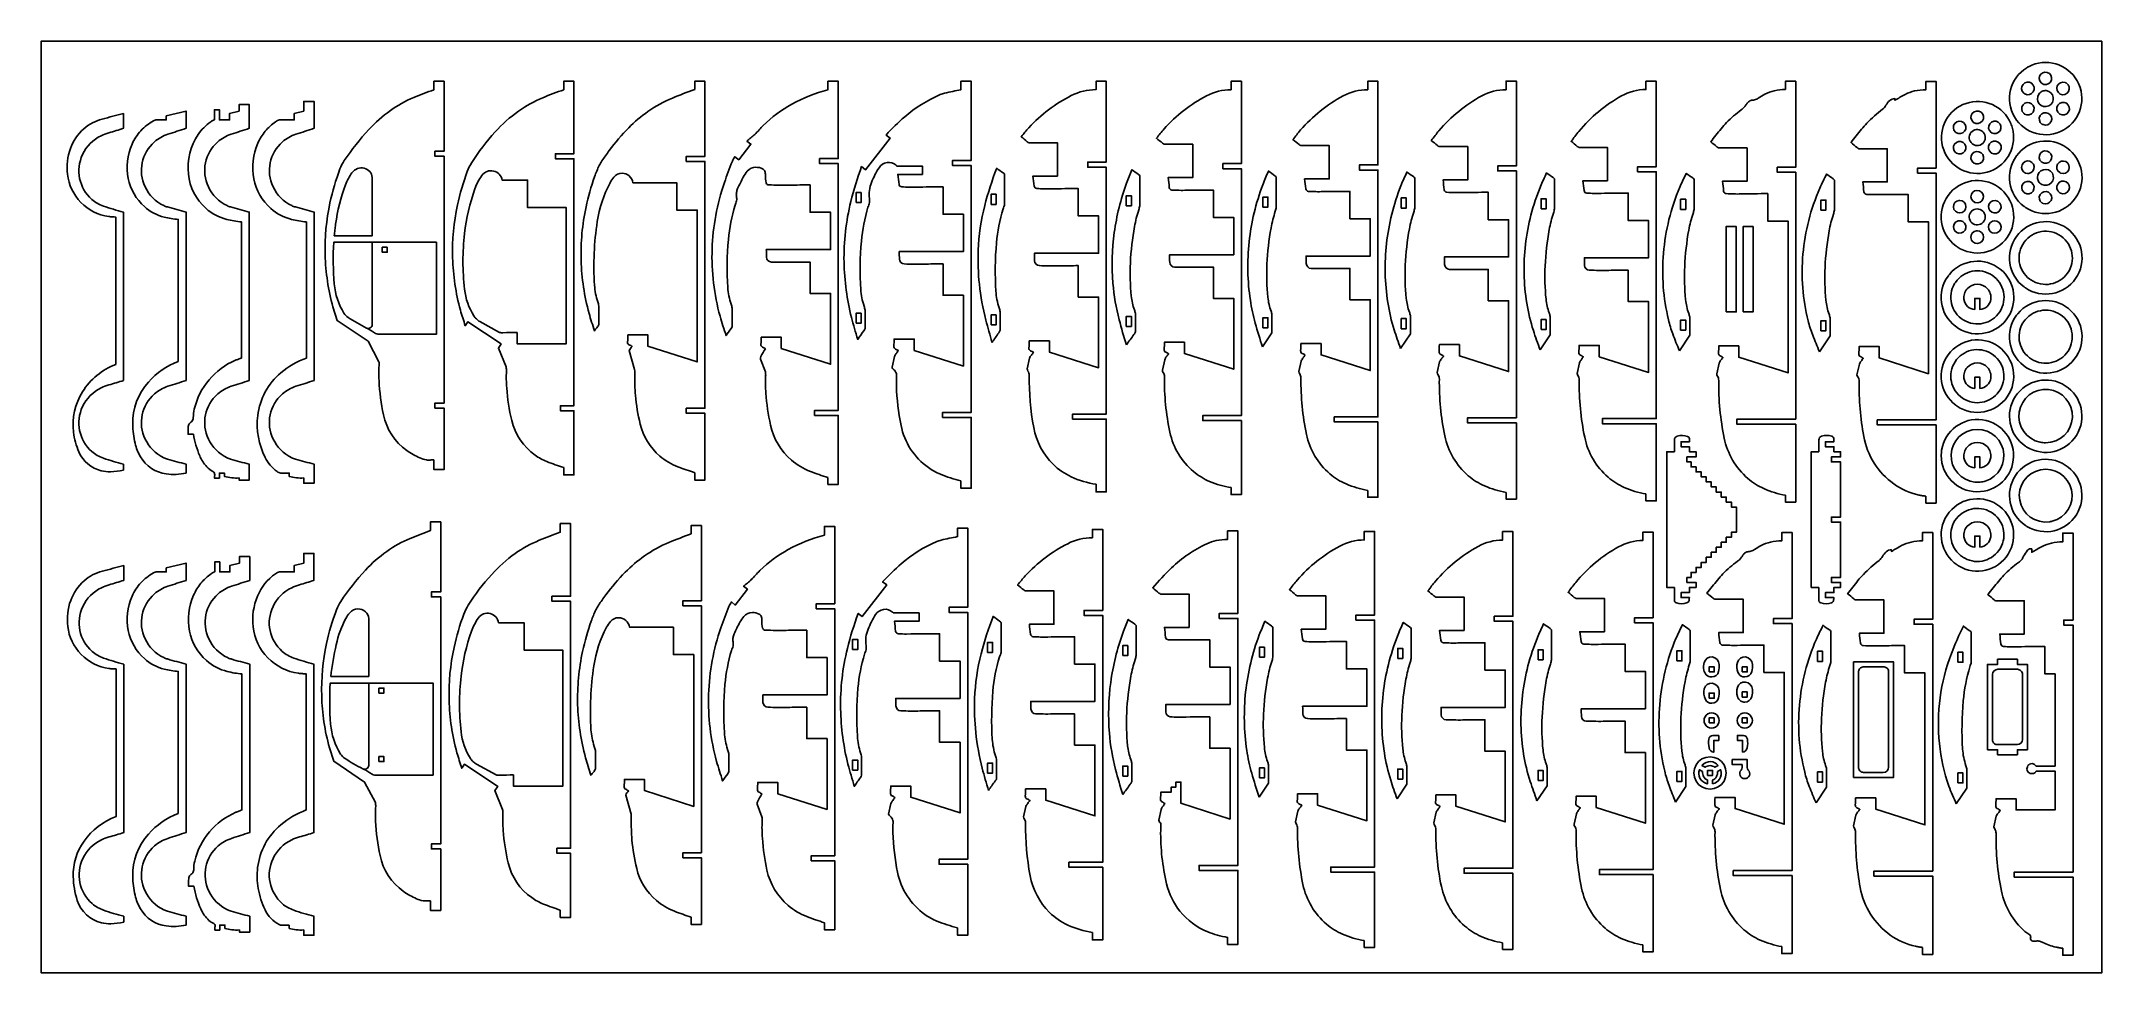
# Model space of a CAD drawing. Extents: x -1622 to 837, y -410 to 702.
import ezdxf

# ---------------------------------------------------------------- set-up
doc = ezdxf.new("R2010")
doc.units = 0
doc.header["$MEASUREMENT"] = 0
doc.layers.get('0').update_dxf_attribs({"linetype": 'CONTINUOUS'})
doc.layers.add('ETCH', color=5, linetype='CONTINUOUS')
doc.layers.add('LAYER_1', color=18, linetype='CONTINUOUS')

msp = doc.modelspace()

# ---------------------------------------------------------------- linework, layer by layer
msp.add_lwpolyline([(836.9, 702.3), (836.9, -410.3), (-1621.7, -410.3), (-1621.7, 702.3)], close=True)
at = {"layer": 'ETCH'}
for points in [[(-1232.9, 359.4, -0.012843), (-1222.7, 353.3, 0.077208), (-1220, 352.2), (-1150.1, 352.2), (-1150.1, 462.2), (-1226.7, 462.2)], [(-1237, -167, -0.012843), (-1226.9, -173, 0.077208), (-1224.2, -174.2), (-1154.2, -174.2), (-1154.2, -64.2), (-1230.8, -64.2)]]:
    msp.add_lwpolyline(points, format="xyb", dxfattribs=at)
at = {"layer": 'LAYER_1'}
for points in [[(747.5, 670.6, 0.988009), (791.4, 596.3, 0.987952), (749.3, 671.7, 0.00606), (748.4, 671.2, 0.006032)], [(768.2, 650.6, 0.951083), (771.9, 665, 0.952097), (766.8, 651, 0.024539), (767.5, 650.7, 0.025072)], [(-1153.1, 202.2), (-1153.1, 190.7), (-1140.9, 190.7), (-1140.9, 264.1), (-1152, 264.1), (-1152, 270.1), (-1140.9, 270.1), (-1140.9, 564.9), (-1152, 564.9), (-1152, 570.9), (-1140.9, 570.9), (-1140.9, 654.5), (-1153.1, 654.5), (-1153.1, 644.2, 0.01158), (-1177.2, 634.9, 0.056715), (-1205.1, 619.4, 0.052187), (-1230.7, 596.8, 0.037532), (-1260, 559.7, 0.058109), (-1265.2, 549.7, 0.037025), (-1277.1, 509.3, 0.060336), (-1282.9, 446.9, 0.060322), (-1273.6, 384.9), (-1268.6, 368.6), (-1231.6, 344), (-1218.8, 319.5, -0.078028), (-1218.5, 315, 0.031), (-1218.6, 297.1, 0.037901), (-1213.3, 256, 0.189405), (-1185.5, 213.5, 0.049278), (-1169.9, 204.6, 0.066747), (-1162, 202.2, 0.057733), (-1157.5, 202.1, -0.019225)], [(-998.2, 193.1), (-998.2, 184.3), (-986, 184.3), (-986, 261), (-1002.2, 261), (-1002.2, 267), (-986, 267), (-986, 561.8), (-1008.2, 561.8), (-1008.2, 567.8), (-986, 567.8), (-986, 654.5), (-998.2, 654.5), (-998.2, 644.3, 0.011138), (-1023.3, 634.7, 0.057158), (-1052, 618.8, 0.053536), (-1080.1, 593.9, 0.043612), (-1108, 557.3, 0.051411), (-1113.3, 546.6, 0.036287), (-1125, 506.7, 0.060336), (-1130.8, 443.7, 0.060322), (-1121.5, 381, 0.011291), (-1118.7, 371.7, -0.003763), (-1115.7, 362.4), (-1112.6, 367.2), (-1072.9, 340.7), (-1076.2, 335.7), (-1066.9, 313.2, -0.057304), (-1066.6, 308.2, 0.029813), (-1066.3, 288.2, 0.040877), (-1060.3, 249.4, 0.181545), (-1032.3, 207.9, 0.05984), (-1018.4, 200.3, 0.017043)], [(-842, 187), (-842, 178.2), (-829.8, 178.2), (-829.8, 257.9), (-852, 257.9), (-852, 263.9), (-829.8, 263.9), (-829.8, 558.7), (-852, 558.7), (-852, 564.7), (-829.8, 564.7), (-829.8, 654.5), (-842, 654.5), (-842, 644.7, 0.009719), (-868.5, 634.4, 0.05729), (-897.7, 618.3, 0.042456), (-920.7, 598.8, 0.035928), (-943.9, 571.7, 0.013503), (-952.7, 559.2, 0.032705), (-955.8, 553.8, 0.029032), (-961.4, 540.4, 0.031155), (-971.6, 504.3, 0.060336), (-977.5, 440.5, 0.060323), (-968, 377.2, 0.011291), (-964.9, 366.8, -0.003763), (-961.6, 356.3, -0.036784), (-958.7, 360.1, 0.110753), (-956.4, 364.1), (-956.4, 386, 0.034327), (-957.6, 390.9, -0.065222), (-961.5, 410.8, -0.053378), (-958.2, 487, -0.084019), (-943, 533.1, -0.054475), (-938.4, 540, -0.22028), (-928.5, 544.5, -0.181086), (-920, 541.3, -0.177894), (-915.6, 533.2), (-863.3, 533.2), (-863.3, 500.5), (-839, 500.5), (-839, 319.2), (-897.7, 337.9), (-897.7, 351.4), (-921.7, 351.4, -0.024568), (-922.1, 343.1, 0.148453), (-921.7, 341, 0.167335), (-920.1, 339.6, -0.043011), (-916.7, 337.7, -0.053806), (-918.6, 335.4, 0.162675), (-920, 332.7), (-913.7, 310.1, -0.03761), (-913.4, 303.9, 0.029502), (-912.7, 279.3, 0.037089), (-907, 245.1, 0.157363), (-883.6, 206.9, 0.085148), (-862, 194, 0.015306)], [(-683, 181.2), (-683, 172.9), (-670.7, 172.9), (-670.7, 255.3), (-698.9, 255.3), (-698.9, 261.3), (-670.7, 261.3), (-670.7, 556.1), (-692.9, 556.1), (-692.9, 562.1), (-670.7, 562.1), (-670.7, 654.5), (-683, 654.5), (-683, 644.2, 0.061921), (-726.2, 626.9, 0.067998), (-760.2, 601.6, 0.021444), (-765.2, 596.3, -0.02519), (-770.3, 590.9, -0.020295), (-774.9, 586.9, 0.006764), (-779.6, 583), (-774.8, 579.3), (-789.4, 560.6), (-794.1, 564.3, 0.056291), (-797, 558.9, 0.012633), (-806.5, 533.4, 0.075447), (-821.2, 454, 0.075461), (-811.7, 373.8, 0.011291), (-808.2, 362.2, -0.003763), (-804.5, 350.6, -0.014708), (-798.5, 359.2, 0.088472), (-797.3, 361.5), (-797.3, 383.3, 0.040504), (-798.5, 388.2, -0.066048), (-802.5, 408.1, -0.037693), (-801.8, 465.5, -0.052115), (-793.8, 506.3, -0.029026), (-792.8, 509, 0.063373), (-792, 511.8, 0.083563), (-792.1, 516.7, -0.089498), (-792.1, 521.6, -0.058075), (-790.7, 526.2, -0.017801), (-784, 540, -0.055681), (-779.2, 547, -0.219798), (-769, 551.7, -0.117737), (-760.9, 549.8, -0.172185), (-758.4, 547.2, -0.124003), (-757.6, 542.3, 0.08265), (-756.8, 533.1, 0.164391), (-755.6, 531.3, 0.161089), (-753.5, 530.6, 0.009921), (-728.9, 530.4, -0.003307), (-704.2, 530.6), (-704.2, 497.9), (-679.9, 497.9), (-679.9, 453.3), (-756.5, 453.3, 0.009842), (-756.3, 444.3, 0.393252), (-750.5, 438.5, 0.012272), (-727.4, 438.3, -0.004091), (-704.2, 438.5), (-704.2, 401), (-679.9, 401), (-679.9, 316.5), (-738.7, 335.3), (-738.7, 348.7), (-762.6, 348.7, -0.024568), (-763, 340.4, 0.148453), (-762.6, 338.4, 0.167335), (-761.1, 336.9, -0.043011), (-757.6, 335, 0.035977), (-762.9, 325.7, 0.130623), (-763.5, 322.7), (-757.6, 307.5, -0.05357), (-757.3, 302.5, 0.029114), (-757.1, 282.1, 0.035901), (-751.5, 243.9, 0.163176), (-726.5, 202, 0.085575), (-703.9, 188.5, 0.014882)], [(-524.3, 177.1), (-524.3, 168.4), (-512.1, 168.4), (-512.1, 253), (-546.3, 253), (-546.3, 259), (-512.1, 259), (-512.1, 553.8), (-534.3, 553.8), (-534.3, 559.8), (-512.1, 559.8), (-512.1, 654.5), (-524.3, 654.5), (-524.3, 644.2, 0.012013), (-543.8, 640.1, 0.043438), (-549.1, 638.4, 0.077071), (-591.4, 611.9, 0.031251), (-613.6, 590.2), (-608.8, 586.5), (-638.1, 548.8), (-642.8, 552.5, 0.028113), (-655.7, 510.7, 0.065025), (-663.8, 438.5, 0.028538), (-661.2, 404.8, 0.029197), (-655, 372.4, 0.011608), (-651.3, 359.2, -0.003869), (-647.4, 346.1, -0.014708), (-640.1, 356.4, 0.088472), (-638.7, 359.2), (-638.7, 381, 0.040504), (-639.9, 386, -0.066048), (-643.8, 405.9, -0.037693), (-643.1, 463.3, -0.052115), (-635.2, 504.1, -0.028884), (-634.2, 506.7, 0.062945), (-633.4, 509.5, 0.076202), (-633.4, 514.3, -0.133631), (-631, 533.6, -0.043844), (-622, 551.2, -0.460888), (-601.7, 554.1, -0.102034), (-601.2, 553.6, 0.177148), (-600.7, 553.1), (-570.2, 553.1), (-570.2, 543.1), (-599.6, 543.1, 0.002487), (-598.2, 531.3, 0.360375), (-594.9, 528.3, 0.020957), (-577.6, 527.9, -0.005432), (-545.6, 528.3), (-545.6, 495.6), (-521.3, 495.6), (-521.3, 451), (-597.9, 451, 0.008503), (-597.7, 442, 0.393252), (-591.9, 436.2, 0.012272), (-568.7, 436.1, -0.004091), (-545.6, 436.2), (-545.6, 398.8), (-521.3, 398.8), (-521.3, 314.3), (-580, 333), (-580, 346.5), (-604, 346.5, -0.024568), (-604.4, 338.1, 0.148453), (-604, 336.1, 0.167335), (-602.4, 334.6, -0.043011), (-599, 332.8, -0.023258), (-601.5, 329.3, 0.069876), (-603.7, 325.7), (-606.5, 313.1, 0.187059), (-604.8, 310.3, -0.16278), (-601.3, 305.3, -0.090499), (-601.1, 302.4, 0.028996), (-601.3, 290.8, 0.041055), (-595.8, 243.4, 0.191262), (-563.2, 193.1, 0.0569), (-548.8, 185.2, 0.036435)], [(-363.1, 173.2), (-363.1, 164.1), (-350.9, 164.1), (-350.9, 251), (-391.1, 251), (-391.1, 257), (-350.9, 257), (-350.9, 551.8), (-373.1, 551.8), (-373.1, 557.8), (-350.9, 557.8), (-350.9, 654.5), (-363.1, 654.5), (-363.1, 644.4, 0.117904), (-392.6, 637.3, 0.090171), (-443.3, 598.9, 0.014621), (-447.9, 593.6, -0.004873), (-452.4, 588.1, -0.016502), (-445.1, 582.1, 0.09933), (-443, 580.9), (-409.1, 580.9), (-409.1, 541.1), (-438.4, 541.1, 0.001901), (-437, 529.3, 0.360443), (-433.7, 526.3, 0.020886), (-416.5, 525.9, -0.005414), (-384.4, 526.3), (-384.4, 493.6), (-360.1, 493.6), (-360.1, 449), (-436.7, 449, 0.008503), (-436.5, 440, 0.393252), (-430.7, 434.2, 0.012272), (-407.5, 434, -0.004091), (-384.4, 434.2), (-384.4, 396.7), (-360.1, 396.7), (-360.1, 312.2), (-418.8, 331), (-418.8, 344.4), (-442.8, 344.4, -0.024568), (-443.2, 336.1, 0.148453), (-442.8, 334.1, 0.167335), (-441.2, 332.6, -0.043011), (-437.8, 330.7, -0.023258), (-440.3, 327.3, 0.069876), (-442.5, 323.7), (-445.3, 311, 0.112129), (-444.3, 308.4, -0.149624), (-442.8, 303.3, 0.049333), (-437.5, 240.9, 0.153631), (-414.2, 197, 0.08541), (-392.6, 182, 0.072962)], [(-201.9, 169.1), (-201.9, 160.8), (-189.6, 160.8), (-189.6, 249.2), (-235.8, 249.2), (-235.8, 255.2), (-189.6, 255.2), (-189.6, 550), (-211.8, 550), (-211.8, 556), (-189.6, 556), (-189.6, 654.5), (-201.9, 654.5), (-201.9, 644.3, 0.120914), (-231.2, 637.1, 0.090688), (-282, 597.4, 0.01458), (-286.6, 592, -0.00486), (-291.1, 586.4, -0.016502), (-283.8, 580.3, 0.09933), (-281.7, 579.1), (-247.8, 579.1), (-247.8, 539.3), (-277.1, 539.3, 0.001901), (-275.7, 527.6, 0.360444), (-272.5, 524.5, 0.020886), (-255.2, 524.2, -0.005414), (-223.1, 524.5), (-223.1, 491.8), (-198.8, 491.8), (-198.8, 447.3), (-275.4, 447.3, 0.008503), (-275.2, 438.2, 0.393252), (-269.4, 432.5, 0.012272), (-246.3, 432.3, -0.004091), (-223.1, 432.5), (-223.1, 395), (-198.8, 395), (-198.8, 310.5), (-257.6, 329.2), (-257.6, 342.7), (-281.5, 342.7, -0.024568), (-281.9, 334.4, 0.148453), (-281.5, 332.3, 0.167335), (-280, 330.9, -0.043011), (-276.5, 329, -0.023258), (-279, 325.6, 0.069876), (-281.2, 321.9), (-284, 309.3, 0.112299), (-283, 306.6, -0.149806), (-281.5, 301.6, 0.056062), (-275, 235.2, 0.166377), (-247, 188.5, 0.07368), (-227.8, 176.6, 0.061659)], [(-38.9, 165.9), (-38.9, 157.6), (-26.7, 157.6), (-26.7, 247.6), (-78.9, 247.6), (-78.9, 253.6), (-26.7, 253.6), (-26.7, 548.4), (-48.9, 548.4), (-48.9, 554.4), (-26.7, 554.4), (-26.7, 654.5), (-38.9, 654.5), (-38.9, 644.3, 0.123894), (-68.2, 636.9, 0.091131), (-119.1, 596.2, 0.014529), (-123.7, 590.5, -0.004843), (-128.2, 584.8, -0.016502), (-120.8, 578.7, 0.09933), (-118.8, 577.5), (-84.8, 577.5), (-84.8, 537.7), (-114.2, 537.7, 0.001901), (-112.7, 526, 0.360444), (-109.5, 522.9, 0.020886), (-92.2, 522.6, -0.005414), (-60.2, 522.9), (-60.2, 490.2), (-35.9, 490.2), (-35.9, 445.7), (-112.5, 445.7, 0.008503), (-112.3, 436.6, 0.393252), (-106.5, 430.9, 0.012272), (-83.3, 430.7, -0.004091), (-60.2, 430.9), (-60.2, 393.4), (-35.9, 393.4), (-35.9, 308.9), (-94.6, 327.6), (-94.6, 341.1), (-118.6, 341.1, -0.024568), (-119, 332.8, 0.148453), (-118.6, 330.7, 0.167335), (-117, 329.3, -0.043011), (-113.6, 327.4, -0.023258), (-116.1, 324, 0.069876), (-118.3, 320.3), (-121.1, 307.7, 0.111597), (-120.1, 305, -0.149055), (-118.6, 299.9, 0.055297), (-112.1, 232.7, 0.165637), (-84.1, 185.6, 0.074052), (-64.8, 173.5, 0.062267)], [(126.2, 163.5), (126.2, 155.5), (138.4, 155.5), (138.4, 246.5), (80.2, 246.5), (80.2, 252.5), (138.4, 252.5), (138.4, 547.3), (116.2, 547.3), (116.2, 553.3), (138.4, 553.3), (138.4, 654.6), (126.2, 654.6), (126.2, 644.3, 0.126119), (97, 636.9, 0.091419), (46, 595.3, 0.014484), (41.4, 589.5, -0.004828), (36.9, 583.7, -0.016502), (44.2, 577.6, 0.09933), (46.3, 576.4), (80.3, 576.4), (80.3, 536.6), (50.9, 536.6, 0.001901), (52.4, 524.8, 0.360444), (55.6, 521.8, 0.020886), (72.9, 521.4, -0.005414), (104.9, 521.8), (104.9, 489.1), (129.2, 489.1), (129.2, 444.6), (52.6, 444.6, 0.008503), (52.8, 435.5, 0.393252), (58.6, 429.8, 0.012272), (81.8, 429.6, -0.004091), (104.9, 429.8), (104.9, 392.3), (129.2, 392.3), (129.2, 307.8), (70.5, 326.5), (70.5, 340), (46.5, 340, -0.024568), (46.1, 331.7, 0.148453), (46.5, 329.6, 0.167335), (48.1, 328.2, -0.043011), (51.5, 326.3, -0.023258), (49, 322.8, 0.069876), (46.8, 319.2), (44, 306.6, 0.111047), (45, 303.9, -0.148469), (46.5, 298.8, 0.054707), (53, 230.9, 0.165051), (81, 183.4, 0.074339), (100.3, 171.2, 0.062744)], [(293, 161.6), (293, 153.3), (305.3, 153.3), (305.3, 245.5), (241.1, 245.5), (241.1, 251.5), (305.3, 251.5), (305.3, 546.3), (283.1, 546.3), (283.1, 552.3), (305.3, 552.3), (305.3, 654.5), (293, 654.5), (293, 644.5, 0.128191), (263.9, 636.9, 0.091656), (212.8, 594.5, 0.014439), (208.2, 588.6, -0.004813), (203.7, 582.7, -0.016502), (211.1, 576.6, 0.09933), (213.1, 575.4), (247.1, 575.4), (247.1, 535.6), (217.7, 535.6, 0.001901), (219.2, 523.8, 0.360444), (222.4, 520.8, 0.020886), (239.7, 520.5, -0.005414), (271.8, 520.8), (271.8, 488.1), (296.1, 488.1), (296.1, 443.6), (219.5, 443.6, 0.008503), (219.7, 434.5, 0.393252), (225.5, 428.8, 0.012272), (248.6, 428.6, -0.004091), (271.8, 428.8), (271.8, 391.3), (296.1, 391.3), (296.1, 306.8), (237.3, 325.5), (237.3, 339), (213.3, 339, -0.024568), (212.9, 330.7, 0.148453), (213.3, 328.6, 0.167335), (214.9, 327.2, -0.043011), (218.3, 325.3, -0.023258), (215.8, 321.9, 0.069876), (213.6, 318.2), (210.9, 305.6, 0.110668), (211.8, 302.9, -0.148065), (213.3, 297.8, 0.054306), (219.9, 229.4, 0.164645), (247.8, 181.6, 0.074533), (267.1, 169.4, 0.063073)], [(459.5, 160.1), (459.5, 151.8), (471.8, 151.8), (471.8, 244.9), (401.6, 244.9), (401.6, 250.9), (471.8, 250.9), (471.8, 545.7), (449.6, 545.7), (449.6, 551.7), (471.8, 551.7), (471.8, 654.5), (459.5, 654.5), (459.5, 644.6, 0.055186), (446.1, 643.1, 0.062108), (434.8, 639, 0.040613), (427, 634.2, -0.093941), (422.6, 632.1, -0.04904), (420.2, 631.8, 0.136038), (416, 630.3, 0.102185), (413.2, 627.4, -0.031844), (410.9, 624.2, -0.063453), (406.7, 620.2, 0.043886), (389.2, 605, 0.019557), (382.7, 597.7, 0.009538), (370.3, 582.1, -0.016502), (377.6, 576, 0.09933), (379.7, 574.8), (413.6, 574.8), (413.6, 535), (384.3, 535, 0.001901), (385.7, 523.2, 0.360444), (388.9, 520.2, 0.020886), (406.2, 519.8, -0.005414), (438.3, 520.2), (438.3, 487.5), (462.6, 487.5), (462.6, 306.1), (403.8, 324.9), (403.8, 338.4), (379.9, 338.4, -0.024568), (379.5, 330, 0.148453), (379.9, 328, 0.167335), (381.4, 326.5, -0.043011), (384.9, 324.6, -0.023258), (382.3, 321.2, 0.069876), (380.2, 317.6), (377.4, 304.9, 0.110282), (378.4, 302.3, -0.147653), (379.8, 297.1, 0.053899), (386.4, 228.2, 0.164226), (414.4, 180.2, 0.07473), (433.7, 167.9, 0.063409)], [(627, 158.9), (627, 150.6), (639.2, 150.6), (639.2, 244), (569, 244), (569, 250), (639.2, 250), (639.2, 544.8), (617, 544.8), (617, 550.8), (639.2, 550.8), (639.2, 654.2), (627, 654.2), (627, 644.3, 0.055709), (613.5, 642.8, 0.062568), (602.2, 638.7, 0.016607), (596.1, 635.3, -0.005535), (590, 631.7), (590, 633.7, 0.187803), (583.8, 631.3, 0.077073), (579.3, 625.7, -0.099826), (575.2, 621, 0.038946), (556.6, 604.3, 0.019538), (550.1, 597, 0.009517), (537.7, 581.2, -0.016502), (545, 575.1, 0.09933), (547.1, 573.9), (581, 573.9), (581, 534.1), (551.7, 534.1, 0.001354), (553.1, 522.3, 0.370222), (556.4, 519.3, 0.011951), (581, 519.1, -0.003984), (605.7, 519.3), (605.7, 486.6), (630, 486.6), (630, 305.2), (571.3, 324), (571.3, 337.5), (547.3, 337.5, -0.024568), (546.9, 329.1, 0.148453), (547.3, 327.1, 0.167335), (548.9, 325.6, -0.043011), (552.3, 323.7, -0.023258), (549.8, 320.3, 0.069876), (547.6, 316.7), (544.8, 304, 0.110147), (545.8, 301.4, -0.14751), (547.3, 296.2, 0.048821), (552.8, 230.3, 0.095133), (565.3, 198.5, 0.097671), (588.6, 173.7, 0.101051), (618.8, 160.3, 0.019106), (622.8, 159.5, -0.006368)], [(745, 639.3, 0.950953), (753.2, 652, 0.951079), (743.8, 640.2, 0.025074), (744.4, 639.7, 0.02514)], [(761.8, 639, 0.770665), (773.5, 625, 0.751593), (770.7, 643.2, 0.141818), (765.9, 642.4, 0.129519)], [(793.3, 652.8, 0.95326), (787.4, 639.1, 0.952598), (794.6, 652.2, 0.024277), (793.9, 652.5, 0.023929)], [(-1523.5, 190), (-1523.5, 197.1, -0.019771), (-1547.5, 204.3, -0.097096), (-1561.2, 212.2, -0.336459), (-1572.3, 265.9, -0.170276), (-1550.1, 288.3, -0.044461), (-1540.9, 291.8, 0.01152), (-1523.5, 297.1), (-1523.5, 498.1, -0.019771), (-1547.5, 505.3, -0.097096), (-1561.2, 513.3, -0.336459), (-1572.3, 567, -0.170276), (-1550.1, 589.4, -0.044461), (-1540.9, 592.9, 0.01152), (-1523.5, 598.2), (-1523.5, 615.8, 0.004903), (-1549.1, 609.2, 0.116274), (-1570.8, 597.6, 0.126509), (-1586.8, 574.1, 0.115888), (-1590.3, 543.3, 0.165557), (-1574.3, 509.7, 0.165558), (-1541.1, 492.9, 0.027352), (-1536.9, 492.5, -0.009115), (-1532.7, 492.3), (-1532.7, 316.2, 0.164612), (-1572.4, 283.6, 0.171175), (-1583.1, 235.4, 0.07237), (-1576.7, 211.7, 0.234888), (-1550.1, 189.3, 0.06659), (-1538.9, 188.1, 0.048535)], [(-1458.1, 319.8), (-1458.1, 489.4, -0.045578), (-1474.9, 492.1, -0.119082), (-1498.5, 504.7, -0.164652), (-1517.8, 538.3, -0.154282), (-1513.2, 579.3, -0.080612), (-1502.7, 595.3, -0.080612), (-1487.7, 607.1, -0.124982), (-1483.7, 608.3), (-1472.5, 608.3), (-1472.5, 613), (-1448.9, 618.7), (-1448.9, 598.2, -0.0023), (-1470.5, 591.2, 0.102473), (-1486.6, 582, 0.336459), (-1497.7, 528.3, 0.170276), (-1475.4, 505.9, 0.041463), (-1471.1, 504.3, 0.008219), (-1448.9, 498.1), (-1448.9, 297.1, -0.0023), (-1470.5, 290.1, 0.102473), (-1486.6, 281, 0.336459), (-1497.7, 227.2, 0.170276), (-1475.4, 204.8, 0.041463), (-1471.1, 203.2, 0.008219), (-1448.9, 197.1), (-1448.9, 186.5, -0.088823), (-1472.5, 185.5, -0.230967), (-1503.2, 205.9, -0.07343), (-1509.7, 222.1, -0.05589), (-1512.5, 244.9, -0.186646), (-1493.8, 295.2, -0.121989)], [(-1440, 232.9), (-1446.4, 232.9, -0.012709), (-1446.2, 242.3, -0.186771), (-1444.5, 246.1, -0.031934), (-1442.4, 247.9, 0.130659), (-1440.7, 250.1, 0.101306), (-1440.2, 252.6, -0.060865), (-1439, 263, -0.116481), (-1421.4, 297.9, -0.116481), (-1390, 321.2, -0.017395), (-1386.3, 322.6, 0.005798), (-1382.6, 323.9), (-1382.6, 486.5, -0.045607), (-1400.2, 489.4, -0.119052), (-1425, 502.5, -0.187593), (-1446.1, 543.6, -0.176665), (-1434.3, 591, -0.046818), (-1427.8, 598.9, -0.04327), (-1419.3, 606.1, -0.034612), (-1416.1, 608, -0.119897), (-1415.1, 608.3), (-1415.1, 620.3), (-1409.1, 620.3), (-1409.1, 608.3), (-1397, 608.3), (-1397, 615.9), (-1385.6, 618.7), (-1385.6, 626.5), (-1373.4, 626.5), (-1373.4, 598.2, -0.0023), (-1395, 591.2, 0.102473), (-1411.1, 582, 0.336459), (-1422.2, 528.3, 0.170276), (-1399.9, 505.9, 0.041463), (-1395.7, 504.3, 0.008219), (-1373.4, 498.1), (-1373.4, 297.1, -0.0023), (-1395, 290.1, 0.102473), (-1411.1, 281, 0.336459), (-1422.2, 227.2, 0.170276), (-1399.9, 204.8, 0.041463), (-1395.7, 203.2, 0.008219), (-1373.4, 197.1), (-1373.4, 178.2), (-1385.6, 178.2), (-1385.6, 180.7, -0.040458), (-1394.4, 180.9, -0.040959), (-1403, 182.6), (-1403, 186.6), (-1409.1, 186.6), (-1409.1, 180.6), (-1415.1, 180.6, -0.042249), (-1414.7, 184.5, 0.164319), (-1415.1, 186.6, 0.142751), (-1416.7, 188.3, -0.073336), (-1424.1, 194.1, -0.092121), (-1432.6, 207.3, -0.054046)], [(-1305.3, 323.9), (-1305.3, 486.5, -0.045607), (-1323, 489.4, -0.119052), (-1347.7, 502.5, -0.164437), (-1367.9, 537.7, -0.154496), (-1363.1, 580.5, -0.067132), (-1354.3, 594.7, -0.067132), (-1342.1, 606.1, -0.094604), (-1337.3, 608.3), (-1319.7, 608.3), (-1319.7, 615.9), (-1308.4, 618.7), (-1308.4, 630.4), (-1296.1, 630.4), (-1296.1, 598.2, -0.0023), (-1317.7, 591.2, 0.102473), (-1333.9, 582, 0.336459), (-1345, 528.3, 0.170276), (-1322.7, 505.9, 0.041463), (-1318.4, 504.3, 0.008219), (-1296.1, 498.1), (-1296.1, 297.1, -0.0023), (-1317.7, 290.1, 0.102473), (-1333.9, 281, 0.336459), (-1345, 227.2, 0.170276), (-1322.7, 204.8, 0.041463), (-1318.4, 203.2, 0.008219), (-1296.1, 197.1), (-1296.1, 174.4), (-1308.4, 174.4), (-1308.4, 180.7, -0.040458), (-1317.2, 180.9, -0.040959), (-1325.7, 182.6), (-1325.7, 186.6), (-1335.9, 186.6, -0.150836), (-1340.2, 188.3, -0.117974), (-1354.4, 205.1, -0.146319), (-1363.3, 255.2, -0.192468), (-1335.7, 306.3, -0.083871)], [(728.3, 604, 0.927864), (647, 576.6, 0.927971), (731.4, 591.6, 0.03736), (730.3, 597.9, 0.037418)], [(684, 605.2, 0.976251), (692.8, 617.4, 0.976386), (683.5, 605.6, 0.011948), (683.8, 605.4, 0.012017)], [(744.8, 615.2, 0.952593), (753.2, 627.5, 0.95157), (743.7, 616.1, 0.024816), (744.2, 615.6, 0.024279)], [(766.8, 602.6, 0.952097), (773.2, 616, 0.952996), (765.5, 603.3, 0.024067), (766.1, 602.9, 0.024539)], [(786.9, 615.1, 0.975077), (794.8, 628.1, 0.97506), (786.3, 615.5, 0.012628), (786.6, 615.3, 0.012619)], [(662.9, 593.2, 0.975058), (671.9, 605.1, 0.975249), (662.3, 593.7, 0.012531), (662.6, 593.4, 0.012628)], [(682.9, 579.3, 0.976252), (694, 594.8, 0.976388), (682.2, 579.9, 0.011947), (682.6, 579.6, 0.012016)], [(705.3, 592.9, 0.976042), (713.4, 605.4, 0.975782), (704.7, 593.3, 0.012257), (705, 593.1, 0.012124)], [(663.4, 568.7, 0.976043), (671.5, 581.2, 0.975784), (662.8, 569.1, 0.012256), (663, 568.9, 0.012124)], [(684, 556.8, 0.976253), (692.8, 569, 0.976387), (683.5, 557.2, 0.011947), (683.8, 557, 0.012016)], [(705.4, 568.6, 0.975077), (713.4, 581.6, 0.97506), (704.8, 569, 0.012628), (705.1, 568.8, 0.012619)], [(745.7, 503.8, 0.988058), (795.1, 575, 0.988098), (744.1, 505, 0.005987), (744.9, 504.4, 0.006007)], [(765.5, 557.6, 0.976251), (774.2, 569.8, 0.976386), (764.9, 558, 0.011948), (765.2, 557.8, 0.012017)], [(-1272.1, 470), (-1226.7, 470), (-1226.7, 539.4, 0.327649), (-1236.3, 550.6, 0.30501), (-1250.9, 545.1, 0.064273), (-1258.5, 530.8, 0.055133), (-1270.4, 483.6, 0.007933), (-1271.3, 476.8, -0.002644)], [(-1053.9, 354.4), (-1053.9, 341), (-995.2, 341), (-995.2, 503.6), (-1041.4, 503.6), (-1041.4, 536.3), (-1071.8, 536.3, 0.307009), (-1081.9, 547.2, 0.30501), (-1096, 541.9, 0.068756), (-1104.2, 526, 0.057139), (-1116.6, 472.5, 0.056363), (-1116.6, 406.1, 0.112085), (-1105.5, 374.2, 0.06631), (-1102.5, 370.6, 0.057154), (-1098.2, 367.4), (-1074.9, 354.4, 0.076491), (-1070.7, 354, -0.012724)], [(-487.2, 342.5, -0.014665), (-479.1, 354, 0.088209), (-477.5, 357.2), (-477.5, 379, 0.040603), (-478.7, 383.9, -0.066272), (-482.6, 403.8, -0.037569), (-481.9, 461.3, -0.052115), (-474, 502, -0.028888), (-473, 504.7, 0.062959), (-472.2, 507.4), (-472.2, 543.2, 0.137471), (-473.8, 545, -0.022773), (-481.6, 550.5, 0.030864), (-495.9, 506, 0.052022), (-503.7, 452.5, 0.037686), (-502.3, 412, 0.035172), (-494.6, 369.2, 0.007553), (-490.9, 355.9, -0.002518)], [(-326.8, 339.5, -0.013239), (-335.5, 369.5, -0.043697), (-342.9, 413.2, -0.053791), (-341.3, 473.7, -0.053644), (-326.8, 532.6, -0.011454), (-323.6, 540.7, 0.003818), (-320.4, 548.7, 0.022773), (-312.6, 543.2, -0.137471), (-311, 541.5), (-311, 505.7, -0.040609), (-312.2, 500.7, 0.035851), (-317.2, 480.9, 0.033236), (-322.1, 437.5, 0.03671), (-321.1, 398, 0.061524), (-317.3, 381.4, -0.045424), (-316.2, 377.3), (-316.2, 355.4, -0.088476), (-317.9, 352, 0.014709)], [(-164.4, 337.1, -0.013442), (-173.2, 365.7, -0.031361), (-179, 392.9, -0.063908), (-180.4, 462.6, -0.063498), (-164.2, 530.8, -0.011797), (-160.9, 539, 0.003932), (-157.4, 547.1, 0.022773), (-149.6, 541.6, -0.137471), (-148, 539.9), (-148, 504.1, -0.040609), (-149.2, 499.1, 0.035851), (-154.3, 479.3, 0.033236), (-159.2, 435.9, 0.03671), (-158.1, 396.4, 0.061524), (-154.3, 379.8, -0.045424), (-153.2, 375.7), (-153.2, 353.8)], [(0.2, 335.2, -0.011516), (-7.4, 357.5, -0.0375), (-15, 390.3, -0.06631), (-16.5, 460.6, -0.065612), (0.6, 529.6, -0.012128), (4.1, 537.8, 0.004042), (7.7, 546, 0.022773), (15.5, 540.5, -0.137471), (17.1, 538.7), (17.1, 503, -0.040609), (15.9, 498, 0.035851), (10.8, 478.2, 0.033236), (5.9, 434.8, 0.03671), (7, 395.3, 0.061524), (10.8, 378.7, -0.045424), (11.9, 374.5), (11.9, 352.7)], [(166.7, 333.7, -0.010872), (158.7, 356.7, -0.038507), (150.8, 389.3, -0.069407), (149.2, 459.5, -0.068298), (167.1, 528.6, -0.012539), (170.7, 536.8, 0.004179), (174.5, 545, 0.022773), (182.3, 539.5, -0.137471), (183.9, 537.7), (183.9, 502, -0.040609), (182.7, 497, 0.035851), (177.6, 477.2, 0.033236), (172.7, 433.8, 0.03671), (173.8, 394.3, 0.061524), (177.6, 377.7, -0.045424), (178.7, 373.6), (178.7, 351.7)], [(332.9, 332.6, -0.010271), (325, 352.6, -0.02917), (319.9, 369.6, -0.080322), (313.9, 449.1, -0.079073), (333.3, 527.8, -0.01281), (337.1, 536.1, 0.00427), (341, 544.4, 0.022773), (348.8, 538.9, -0.137471), (350.4, 537.1), (350.4, 501.4, -0.040609), (349.2, 496.4, 0.035851), (344.1, 476.6, 0.033236), (339.2, 433.2, 0.03671), (340.3, 393.7, 0.061524), (344.1, 377, -0.045424), (345.2, 372.9), (345.2, 351.1)], [(500.1, 331.4, -0.011294), (492, 351.2, -0.031243), (486.5, 368.3, -0.083122), (480.3, 448, -0.081524), (500.5, 526.8, -0.013123), (504.4, 535.2, 0.004374), (508.5, 543.5, 0.022773), (516.3, 538, -0.137471), (517.9, 536.2), (517.9, 500.5, -0.040609), (516.6, 495.5, 0.035851), (511.6, 475.7, 0.033236), (506.7, 432.3, 0.03671), (507.8, 392.8, 0.061524), (511.5, 376.1, -0.045424), (512.6, 372), (512.6, 350.2)], [(750, 544.3, 0.953254), (748.2, 559.2, 0.952591), (748.5, 544.2, 0.02428), (749.3, 544.2, 0.023933)], [(765.2, 531.3, 0.76203), (777.9, 544.5, 0.762047), (760.2, 539.6, 0.135044), (761.5, 534.7, 0.135054)], [(788, 544.7, 0.953252), (793.9, 558.4, 0.952591), (786.7, 545.3, 0.02428), (787.4, 545, 0.023933)], [(664.3, 456.7, 0.988058), (713.6, 527.9, 0.988098), (662.6, 457.9, 0.005987), (663.4, 457.3, 0.006007)], [(686, 509.5, 0.975507), (690.8, 523.6, 0.975784), (685.3, 509.8, 0.012257), (685.7, 509.7, 0.012399)], [(744.8, 521.1, 0.952593), (753.2, 533.4, 0.95157), (743.7, 522, 0.024816), (744.2, 521.5, 0.024279)], [(766.8, 508.5, 0.952097), (773.2, 521.9, 0.952996), (765.5, 509.2, 0.024067), (766.1, 508.8, 0.024539)], [(787.6, 520.7, 0.950904), (794.5, 534.2, 0.950919), (786.3, 521.4, 0.025158), (786.9, 521, 0.025166)], [(666.8, 512.1, 0.976251), (667.5, 497.1, 0.976041), (667.5, 512.1, 0.012125), (667.1, 512.1, 0.012017)], [(680.9, 498.6, 0.976389), (695.3, 486, 0.976435), (681.5, 499.2, 0.011923), (681.2, 498.9, 0.011947)], [(712.5, 511.4, 0.976254), (705.6, 498, 0.976045), (713.1, 511, 0.012123), (712.8, 511.2, 0.012015)], [(664.9, 487.5, 0.975244), (669.3, 473.3, 0.975502), (665.6, 487.7, 0.012401), (665.3, 487.6, 0.012533)], [(687.5, 475.8, 0.975054), (688.6, 460.6, 0.975033), (688.2, 475.8, 0.012641), (687.9, 475.8, 0.012631)], [(714.8, 475.4, 0.975245), (703.9, 485.6, 0.975503), (714.3, 474.9, 0.0124), (714.5, 475.2, 0.012532)], [(745.8, 407.6, 0.988058), (795.1, 478.8, 0.988098), (744.1, 408.8, 0.005987), (744.9, 408.2, 0.006007)], [(752.2, 417.2, 0.988058), (788.4, 469.4, 0.988098), (750.9, 418, 0.005987), (751.6, 417.6, 0.006007)], [(-1226.7, 462.2), (-1272.7, 462.2, 0.033708), (-1272, 412.3, 0.119738), (-1260.4, 377.4, 0.10777), (-1255.5, 372.4, 0.029272), (-1233.6, 359.7, 0.544062), (-1226.7, 363.8)], [(653.8, 422.2, 0.988098), (722.7, 369.4, 0.988127), (655.1, 423.8, 0.005972), (654.5, 423, 0.005987)], [(661.3, 412.8, 0.988009), (715.2, 379.2, 0.988058), (662.2, 414.1, 0.006007), (661.7, 413.4, 0.006032)], [(685.4, 381.7, -0.359653), (672.4, 394, -0.450586), (688.4, 412.1, -0.450586), (704.5, 394, -0.359653), (691.4, 381.7), (691.4, 395), (685.4, 395)], [(735.3, 375.2, 0.988098), (804.1, 322.4, 0.988127), (736.6, 376.8, 0.005972), (735.9, 376, 0.005987)], [(742.8, 365.8, 0.988009), (796.6, 332.2, 0.988058), (743.6, 367.1, 0.006007), (743.2, 366.4, 0.006032)], [(664.3, 266.4, 0.988058), (713.6, 337.6, 0.988098), (662.6, 267.7, 0.005987), (663.4, 267, 0.006007)], [(673.3, 274.4, 0.976041), (704.9, 329.3, 0.97625), (670.7, 276, 0.012018), (672, 275.1, 0.012125)], [(691.4, 287.6), (691.4, 300.9), (685.4, 300.9), (685.4, 287.6, -0.359653), (672.4, 299.9, -0.450586), (688.4, 318, -0.450586), (704.5, 299.9, -0.359653)], [(747.5, 217.5, 0.988009), (793.3, 290.8, 0.988058), (745.8, 218.6, 0.006007), (746.6, 218, 0.006032)], [(769.9, 222.7, 0.951003), (773.1, 286.3, 0.950547), (763.5, 223.3, 0.025353), (766.7, 222.9, 0.025114)], [(645.5, 211.7, 0.987451), (731.3, 201.9, 0.987494), (645.8, 213.9, 0.006292), (645.6, 212.8, 0.006314)], [(326.9, 49.9), (317.9, 49.9), (317.9, 211.9), (326.9, 211.9), (326.9, 226.1, -0.318505), (330.2, 230.5, -0.166858), (342.6, 230.3, -0.271814), (344.8, 227.6, -0.055395), (344.9, 225.8, 0.018448), (344.9, 223.9), (334.9, 223.9), (334.9, 217.9), (344.9, 217.9), (344.9, 211.9), (352.9, 211.9), (352.9, 205.9), (341.8, 205.9), (341.8, 199.9), (346.9, 199.9), (346.9, 193.9), (352.9, 193.9), (352.9, 187.9), (358.9, 187.9), (358.9, 181.9), (364.9, 181.9), (364.9, 175.9), (370.9, 175.9), (370.9, 169.9), (376.9, 169.9), (376.9, 163.9), (382.9, 163.9), (382.9, 157.9), (388.9, 157.9), (388.9, 151.9), (394.9, 151.9), (394.9, 145.9), (400.9, 145.9), (400.9, 115.9), (394.9, 115.9), (394.9, 109.9), (388.9, 109.9), (388.9, 103.9), (382.9, 103.9), (382.9, 97.9), (376.9, 97.9), (376.9, 91.9), (370.9, 91.9), (370.9, 85.9), (364.9, 85.9), (364.9, 79.9), (358.9, 79.9), (358.9, 73.9), (352.9, 73.9), (352.9, 67.9), (346.9, 67.9), (346.9, 61.9), (341.8, 61.9), (341.8, 55.9), (352.9, 55.9), (352.9, 49.9), (344.9, 49.9), (344.9, 43.9), (334.9, 43.9), (334.9, 37.9), (344.9, 37.9, -0.058741), (344.4, 34.5, -0.262403), (341.4, 31.4, -0.151606), (329.4, 31.4, -0.313078), (326.9, 34.7)], [(499.2, 49.9), (490.2, 49.9), (490.2, 211.9), (499.2, 211.9), (499.2, 226.1, -0.315468), (502.5, 230.5, -0.159693), (514.6, 230.6, -0.311948), (517.2, 227.1, -0.019147), (517.3, 225.5, 0.006382), (517.2, 223.9), (507.2, 223.9), (507.2, 217.9), (517.2, 217.9), (517.2, 211.9), (525.2, 211.9), (525.2, 205.9), (514.2, 205.9), (514.2, 199.9), (525.2, 199.9), (525.2, 133.9), (514.2, 133.9), (514.2, 127.9), (525.2, 127.9), (525.2, 61.9), (514.2, 61.9), (514.2, 55.9), (525.2, 55.9), (525.2, 49.9), (517.2, 49.9), (517.2, 43.9), (507.2, 43.9), (507.2, 37.9), (517.2, 37.9, -0.076057), (516.6, 34, -0.22246), (514.4, 31.6, -0.195575), (501.5, 31.5, -0.292641), (499.2, 34.7)], [(697.9, 177, 0.951154), (682.2, 238, 0.951092), (691.7, 175.8, 0.025067), (694.8, 176.2, 0.025034)], [(685.4, 192.6), (685.4, 205.9), (691.4, 205.9), (691.4, 192.6, 0.358569), (704.4, 205, 0.450586), (688.4, 223.1, 0.450586), (672.4, 204.9, 0.359653)], [(747.5, 122.8, 0.988009), (793.3, 196.1, 0.988058), (745.8, 123.9, 0.006007), (746.6, 123.4, 0.006032)], [(777.8, 129, 0.975264), (763.7, 190.4, 0.975245), (774.7, 128.4, 0.012533), (776.3, 128.7, 0.012523)], [(666.1, 75.7, 0.988009), (711.8, 149, 0.988058), (664.3, 76.8, 0.006007), (665.2, 76.3, 0.006032)], [(-1157.3, -324.1), (-1157.3, -335.7), (-1145, -335.7), (-1145, -262.3), (-1156.1, -262.3), (-1156.1, -256.3), (-1145, -256.3), (-1145, 38.6), (-1156.1, 38.6), (-1156.1, 44.6), (-1145, 44.6), (-1145, 128.1), (-1157.3, 128.1), (-1157.3, 117.8, 0.01158), (-1181.3, 108.5, 0.056715), (-1209.3, 93, 0.052187), (-1234.8, 70.5, 0.037532), (-1264.2, 33.3, 0.058109), (-1269.3, 23.3, 0.037025), (-1281.3, -17.1, 0.060336), (-1287, -79.5, 0.060322), (-1277.8, -141.4), (-1272.7, -157.7), (-1235.8, -182.4), (-1223, -206.9, -0.078028), (-1222.6, -211.4, 0.031), (-1222.8, -229.3, 0.037901), (-1217.4, -270.3, 0.189405), (-1189.6, -312.9, 0.049278), (-1174, -321.8, 0.066747), (-1166.1, -324.1, 0.057733), (-1161.7, -324.3, -0.019225)], [(-1002.4, -335.3), (-1002.4, -344.1), (-990.1, -344.1), (-990.1, -267.5), (-1006.3, -267.5), (-1006.3, -261.5), (-990.1, -261.5), (-990.1, 33.4), (-1012.3, 33.4), (-1012.3, 39.4), (-990.1, 39.4), (-990.1, 126.1), (-1002.4, 126.1), (-1002.4, 115.9, 0.011138), (-1027.5, 106.2, 0.057158), (-1056.2, 90.4, 0.053536), (-1084.2, 65.5, 0.043612), (-1112.1, 28.8, 0.051411), (-1117.4, 18.1, 0.036287), (-1129.1, -21.7, 0.060336), (-1135, -84.7, 0.060322), (-1125.6, -147.4, 0.011291), (-1122.8, -156.7, -0.003763), (-1119.9, -166), (-1116.7, -161.2), (-1077, -187.7), (-1080.4, -192.7), (-1071.1, -215.2, -0.057304), (-1070.7, -220.2, 0.029813), (-1070.5, -240.2, 0.040877), (-1064.5, -279, 0.181545), (-1036.4, -320.5, 0.05984), (-1022.5, -328.1, 0.017043)], [(-846.2, -343.7), (-846.2, -352.4), (-833.9, -352.4), (-833.9, -272.8), (-856.1, -272.8), (-856.1, -266.8), (-833.9, -266.8), (-833.9, 28.1), (-856.1, 28.1), (-856.1, 34.1), (-833.9, 34.1), (-833.9, 123.8), (-846.2, 123.8), (-846.2, 114, 0.009719), (-872.7, 103.7, 0.05729), (-901.8, 87.6, 0.042456), (-924.8, 68.1, 0.035928), (-948, 41.1, 0.013503), (-956.8, 28.6, 0.032705), (-959.9, 23.1, 0.029032), (-965.5, 9.7, 0.031155), (-975.7, -26.4, 0.060336), (-981.6, -90.1, 0.060323), (-972.2, -153.4, 0.011291), (-969, -163.9, -0.003763), (-965.7, -174.3, -0.036784), (-962.8, -170.6, 0.110753), (-960.5, -166.5), (-960.5, -144.7, 0.034327), (-961.8, -139.8, -0.065222), (-965.7, -119.9, -0.053378), (-962.3, -43.7, -0.084019), (-947.1, 2.5, -0.054475), (-942.5, 9.3, -0.22028), (-932.7, 13.8, -0.181086), (-924.2, 10.6, -0.177894), (-919.7, 2.5), (-867.4, 2.5), (-867.4, -30.2), (-843.1, -30.2), (-843.1, -211.5), (-901.9, -192.7), (-901.9, -179.3), (-925.8, -179.3, -0.024568), (-926.2, -187.6, 0.148453), (-925.8, -189.7, 0.167335), (-924.3, -191.1, -0.043011), (-920.8, -193, -0.053806), (-922.8, -195.3, 0.162675), (-924.2, -198), (-917.9, -220.6, -0.03761), (-917.6, -226.7, 0.029502), (-916.8, -251.4, 0.037089), (-911.2, -285.6, 0.157363), (-887.7, -323.8, 0.085148), (-866.1, -336.7, 0.015306)], [(673.3, 84.8, 0.976041), (704.9, 139.7, 0.97625), (670.7, 86.3, 0.012018), (672, 85.5, 0.012125)], [(691.4, 98), (691.4, 111.3), (685.4, 111.3), (685.4, 98, -0.359653), (672.4, 110.3, -0.450586), (688.4, 128.4, -0.450586), (704.4, 110.3, -0.358569)], [(-687.1, -350.5), (-687.1, -358.8), (-674.8, -358.8), (-674.8, -276.4), (-703, -276.4), (-703, -270.4), (-674.8, -270.4), (-674.8, 24.4), (-697, 24.4), (-697, 30.4), (-674.8, 30.4), (-674.8, 122.9), (-687.1, 122.9), (-687.1, 112.5, 0.061921), (-730.3, 95.3, 0.067998), (-764.3, 70, 0.021444), (-769.3, 64.6, -0.02519), (-774.4, 59.3, -0.020295), (-779, 55.2, 0.006764), (-783.7, 51.3), (-779, 47.7), (-793.5, 28.9), (-798.2, 32.6, 0.056291), (-801.1, 27.2, 0.012633), (-810.7, 1.8, 0.075447), (-825.4, -77.6, 0.075461), (-815.8, -157.8, 0.011291), (-812.3, -169.4, -0.003763), (-808.7, -181, -0.014708), (-802.6, -172.5, 0.088472), (-801.4, -170.2), (-801.4, -148.3, 0.040504), (-802.7, -143.4, -0.066048), (-806.6, -123.5, -0.037693), (-805.9, -66.1, -0.052115), (-798, -25.3, -0.029026), (-797, -22.6, 0.063373), (-796.2, -19.8, 0.083563), (-796.2, -14.9, -0.089498), (-796.2, -10, -0.058075), (-794.8, -5.5, -0.017801), (-788.1, 8.4, -0.055681), (-783.3, 15.4, -0.219798), (-773.1, 20.1, -0.117737), (-765.1, 18.1, -0.172185), (-762.6, 15.5, -0.124003), (-761.7, 10.6, 0.08265), (-760.9, 1.4, 0.164391), (-759.7, -0.4, 0.161089), (-757.7, -1.1, 0.009921), (-733, -1.3, -0.003307), (-708.3, -1.1), (-708.3, -33.8), (-684, -33.8), (-684, -78.3), (-760.6, -78.3, 0.009842), (-760.5, -87.3, 0.393252), (-754.6, -93.1, 0.012272), (-731.5, -93.3, -0.004091), (-708.3, -93.1), (-708.3, -130.6), (-684, -130.6), (-684, -215.1), (-742.8, -196.4), (-742.8, -182.9), (-766.8, -182.9, -0.024568), (-767.2, -191.2, 0.148453), (-766.8, -193.3, 0.167335), (-765.2, -194.7, -0.043011), (-761.8, -196.6, 0.035977), (-767.1, -206, 0.130623), (-767.6, -208.9), (-761.8, -224.1, -0.05357), (-761.5, -229.2, 0.029114), (-761.2, -249.6, 0.035901), (-755.7, -287.8, 0.163176), (-730.6, -329.7, 0.085575), (-708.1, -343.1, 0.014882)], [(-528.4, -356.5), (-528.4, -365.3), (-516.2, -365.3), (-516.2, -280.6), (-550.4, -280.6), (-550.4, -274.6), (-516.2, -274.6), (-516.2, 20.2), (-538.4, 20.2), (-538.4, 26.2), (-516.2, 26.2), (-516.2, 120.9), (-528.4, 120.9), (-528.4, 110.6, 0.012013), (-547.9, 106.5, 0.043438), (-553.2, 104.8, 0.077071), (-595.5, 78.3, 0.031251), (-617.7, 56.6), (-612.9, 52.9), (-642.2, 15.2), (-646.9, 18.9, 0.028113), (-659.8, -23, 0.065025), (-667.9, -95.1, 0.028538), (-665.3, -128.8, 0.029197), (-659.1, -161.2, 0.011608), (-655.4, -174.4, -0.003869), (-651.5, -187.6, -0.014708), (-644.2, -177.2, 0.088472), (-642.8, -174.4), (-642.8, -152.6, 0.040504), (-644, -147.7, -0.066048), (-647.9, -127.8, -0.037693), (-647.2, -70.4, -0.052115), (-639.3, -29.6, -0.028884), (-638.3, -26.9, 0.062945), (-637.5, -24.2, 0.076202), (-637.5, -19.3, -0.133631), (-635.1, 0, -0.043844), (-626.1, 17.6, -0.460888), (-605.8, 20.5, -0.102034), (-605.3, 20, 0.177148), (-604.8, 19.5), (-574.3, 19.5), (-574.3, 9.5), (-603.7, 9.5, 0.003615), (-602.2, -2.2, 0.350637), (-599, -5.3, 0.027654), (-589.2, -5.7, -0.004608), (-549.7, -5.3), (-549.7, -38), (-525.4, -38), (-525.4, -82.6), (-602, -82.6, 0.008503), (-601.8, -91.6, 0.393252), (-596, -97.4, 0.012272), (-572.8, -97.6, -0.004091), (-549.7, -97.4), (-549.7, -134.9), (-525.4, -134.9), (-525.4, -219.4), (-584.1, -200.6), (-584.1, -187.2), (-608.1, -187.2, -0.024568), (-608.5, -195.5, 0.148453), (-608.1, -197.5, 0.167335), (-606.5, -199, -0.043011), (-603.1, -200.9, -0.023258), (-605.6, -204.3, 0.069876), (-607.8, -207.9), (-610.6, -220.6, 0.187059), (-608.9, -223.3, -0.16278), (-605.4, -228.3, -0.090499), (-605.2, -231.2, 0.028996), (-605.4, -242.8, 0.041055), (-599.9, -290.2, 0.191262), (-567.3, -340.5, 0.0569), (-552.9, -348.5, 0.036435)], [(-367.4, -362), (-367.4, -371), (-355.2, -371), (-355.2, -284.2), (-395.4, -284.2), (-395.4, -278.2), (-355.2, -278.2), (-355.2, 16.6), (-377.4, 16.6), (-377.4, 22.6), (-355.2, 22.6), (-355.2, 119.3), (-367.4, 119.3), (-367.4, 109.2, 0.117904), (-396.9, 102.2, 0.090171), (-447.6, 63.7, 0.014621), (-452.2, 58.4, -0.004873), (-456.7, 53, -0.016502), (-449.4, 46.9, 0.09933), (-447.3, 45.7), (-413.3, 45.7), (-413.3, 5.9), (-442.7, 5.9, 0.001901), (-441.2, -5.9, 0.360443), (-438, -8.9, 0.020886), (-420.7, -9.3, -0.005414), (-388.7, -8.9), (-388.7, -41.6), (-364.4, -41.6), (-364.4, -86.2), (-441, -86.2, 0.008503), (-440.8, -95.2, 0.393252), (-435, -101, 0.012272), (-411.8, -101.1, -0.004091), (-388.7, -101), (-388.7, -138.4), (-364.4, -138.4), (-364.4, -222.9), (-423.1, -204.2), (-423.1, -190.7), (-447.1, -190.7, -0.024568), (-447.5, -199.1, 0.148453), (-447.1, -201.1, 0.167335), (-445.5, -202.6, -0.043011), (-442.1, -204.4, -0.023258), (-444.6, -207.9, 0.069876), (-446.8, -211.5), (-449.6, -224.1, 0.112129), (-448.6, -226.8, -0.149624), (-447.1, -231.9, 0.049333), (-441.8, -294.3, 0.153631), (-418.5, -338.2, 0.08541), (-396.9, -353.2, 0.072962)], [(-206.2, -376.3), (-206.2, -368, -0.056886), (-229.9, -361.3, -0.127756), (-263, -336.6, -0.110695), (-278.9, -303.9, -0.061941), (-286, -240, -0.033287), (-285.7, -236.2, 0.097482), (-285.9, -232.5, 0.135264), (-287.2, -230.2, -0.162894), (-288.3, -227.8), (-285.6, -215.1, -0.069876), (-283.4, -211.5, 0.023258), (-280.9, -208.1, 0.043011), (-284.3, -206.2, -0.167335), (-285.8, -204.8, -0.148453), (-286.3, -202.7, 0.024568), (-285.8, -194.4), (-273.4, -194.4), (-273.4, -188.4), (-267.9, -188.4), (-267.9, -182.4), (-261.9, -182.4), (-261.9, -207.8), (-203.1, -226.6), (-203.1, -142.1), (-227.4, -142.1), (-227.4, -104.6, 0.006), (-265.1, -105, -0.038744), (-274.5, -104.5, -0.373498), (-279.7, -98.7, -0.002521), (-279.7, -89.8), (-203.1, -89.8), (-203.1, -45.2), (-227.4, -45.2), (-227.4, -12.6, 0.003984), (-252.1, -12.7, -0.011951), (-276.8, -12.6, -0.370222), (-280.1, -9.6, -0.001354), (-281.5, 2.2), (-252.1, 2.2), (-252.1, 42), (-286.1, 42, -0.09933), (-288.1, 43.3, 0.016502), (-295.5, 49.3, -0.0307), (-273.2, 73.2, -0.080375), (-231, 102.1, -0.058507), (-219.7, 105.8, -0.051201), (-206.2, 107.2), (-206.2, 117.4), (-193.9, 117.4), (-193.9, 19), (-216.1, 19), (-216.1, 13), (-193.9, 13), (-193.9, -281.9), (-240.1, -281.9), (-240.1, -287.9), (-193.9, -287.9), (-193.9, -376.3)], [(-43.1, -371.7), (-43.1, -380), (-30.8, -380), (-30.8, -289.9), (-83, -289.9), (-83, -283.9), (-30.8, -283.9), (-30.8, 10.9), (-53, 10.9), (-53, 16.9), (-30.8, 16.9), (-30.8, 116.9), (-43.1, 116.9), (-43.1, 106.7, 0.123894), (-72.3, 99.3, 0.091131), (-123.2, 58.6, 0.014529), (-127.8, 53, -0.004843), (-132.3, 47.2, -0.016502), (-125, 41.2, 0.09933), (-122.9, 40), (-89, 40), (-89, 0.1), (-118.3, 0.1, 0.001901), (-116.9, -11.6, 0.360444), (-113.6, -14.6, 0.020886), (-96.4, -15, -0.005414), (-64.3, -14.6), (-64.3, -47.3), (-40, -47.3), (-40, -91.9), (-116.6, -91.9, 0.008503), (-116.4, -100.9, 0.393252), (-110.6, -106.7, 0.012272), (-87.5, -106.9, -0.004091), (-64.3, -106.7), (-64.3, -144.2), (-40, -144.2), (-40, -228.7), (-98.8, -209.9), (-98.8, -196.5), (-122.7, -196.5, -0.024568), (-123.1, -204.8, 0.148453), (-122.7, -206.8, 0.167335), (-121.2, -208.3, -0.043011), (-117.7, -210.2, -0.023258), (-120.2, -213.6, 0.069876), (-122.4, -217.2), (-125.2, -229.9, 0.111597), (-124.2, -232.5, -0.149055), (-122.7, -237.6, 0.055297), (-116.2, -304.9, 0.165637), (-88.2, -352, 0.074052), (-69, -364.1, 0.062267)], [(122, -374.4), (122, -382.4), (134.3, -382.4), (134.3, -291.4), (76.1, -291.4), (76.1, -285.4), (134.3, -285.4), (134.3, 9.5), (112.1, 9.5), (112.1, 15.5), (134.3, 15.5), (134.3, 116.7), (122, 116.7), (122, 106.5, 0.126119), (92.9, 99, 0.091419), (41.9, 57.4, 0.014484), (37.3, 51.7, -0.004828), (32.8, 45.8, -0.016502), (40.1, 39.8, 0.09933), (42.2, 38.5), (76.1, 38.5), (76.1, -1.3), (46.8, -1.3, 0.001901), (48.2, -13, 0.360444), (51.4, -16.1, 0.020886), (68.7, -16.4, -0.005414), (100.8, -16.1), (100.8, -48.8), (125.1, -48.8), (125.1, -93.3), (48.5, -93.3, 0.008503), (48.7, -102.3, 0.393252), (54.5, -108.1, 0.012272), (77.6, -108.3, -0.004091), (100.8, -108.1), (100.8, -145.6), (125.1, -145.6), (125.1, -230.1), (66.3, -211.3), (66.3, -197.9), (42.4, -197.9, -0.024568), (42, -206.2, 0.148453), (42.4, -208.3, 0.167335), (43.9, -209.7, -0.043011), (47.4, -211.6, -0.023258), (44.9, -215, 0.069876), (42.7, -218.6), (39.9, -231.3, 0.111047), (40.9, -234, -0.148469), (42.4, -239.1, 0.054707), (48.9, -307, 0.165051), (76.9, -354.5, 0.074339), (96.2, -366.7, 0.062744)], [(289.4, -376.9), (289.4, -385.2), (301.6, -385.2), (301.6, -293), (237.4, -293), (237.4, -287), (301.6, -287), (301.6, 7.8), (279.4, 7.8), (279.4, 13.8), (301.6, 13.8), (301.6, 116), (289.4, 116), (289.4, 106, 0.128191), (260.3, 98.4, 0.091656), (209.2, 56, 0.014439), (204.6, 50.1, -0.004813), (200.1, 44.2, -0.016502), (207.5, 38.1, 0.09933), (209.5, 36.9), (243.5, 36.9), (243.5, -2.9), (214.1, -2.9, 0.001901), (215.6, -14.7, 0.360444), (218.8, -17.7, 0.020886), (236.1, -18, -0.005414), (268.1, -17.7), (268.1, -50.4), (292.4, -50.4), (292.4, -94.9), (215.8, -94.9, 0.008503), (216, -104, 0.393252), (221.8, -109.7, 0.012272), (245, -109.9, -0.004091), (268.1, -109.7), (268.1, -147.2), (292.4, -147.2), (292.4, -231.7), (233.7, -213), (233.7, -199.5), (209.7, -199.5, -0.024568), (209.3, -207.8, 0.148453), (209.7, -209.9, 0.167335), (211.3, -211.3, -0.043011), (214.7, -213.2, -0.023258), (212.2, -216.6, 0.069876), (210, -220.3), (207.2, -232.9, 0.110668), (208.2, -235.6, -0.148065), (209.7, -240.7, 0.054306), (216.2, -309.1, 0.164645), (244.2, -356.9, 0.074533), (263.5, -369.1, 0.063073)], [(455, -378.9), (455, -387.2), (467.3, -387.2), (467.3, -294.1), (397.1, -294.1), (397.1, -288.1), (467.3, -288.1), (467.3, 6.7), (445.1, 6.7), (445.1, 12.7), (467.3, 12.7), (467.3, 115.5), (455, 115.5), (455, 105.5, 0.055186), (441.6, 104.1, 0.062108), (430.3, 100, 0.040613), (422.5, 95.2, -0.093941), (418.1, 93.1, -0.04904), (415.7, 92.8, 0.136038), (411.5, 91.3, 0.102185), (408.7, 88.4, -0.031844), (406.4, 85.1, -0.063453), (402.2, 81.2, 0.043886), (384.7, 66, 0.019557), (378.2, 58.7, 0.009538), (365.8, 43.1, -0.016502), (373.1, 37, 0.09933), (375.2, 35.8), (409.1, 35.8), (409.1, -4), (379.8, -4, 0.001901), (381.2, -15.8, 0.360444), (384.5, -18.8, 0.020886), (401.7, -19.2, -0.005414), (433.8, -18.8), (433.8, -51.5), (458.1, -51.5), (458.1, -232.9), (399.3, -214.1), (399.3, -200.7), (375.4, -200.7, -0.024568), (375, -209, 0.148453), (375.4, -211, 0.167335), (376.9, -212.5, -0.043011), (380.4, -214.4, -0.023258), (377.9, -217.8, 0.069876), (375.7, -221.4), (372.9, -234.1, 0.110282), (373.9, -236.8, -0.147653), (375.4, -241.9, 0.053899), (381.9, -310.8, 0.164226), (409.9, -358.8, 0.07473), (429.2, -371.1, 0.063409)], [(622.8, -379.9), (622.8, -388.2), (635.1, -388.2), (635.1, -294.8), (564.9, -294.8), (564.9, -288.8), (635.1, -288.8), (635.1, 6), (612.9, 6), (612.9, 12), (635.1, 12), (635.1, 115.4), (622.8, 115.4), (622.8, 105.5, 0.055709), (609.4, 104, 0.062568), (598.1, 99.9, 0.016607), (591.9, 96.5, -0.005535), (585.9, 92.9), (585.9, 94.9, 0.187803), (579.7, 92.5, 0.077073), (575.2, 86.9, -0.099826), (571.1, 82.2, 0.038946), (552.5, 65.5, 0.019538), (546, 58.2, 0.009517), (533.6, 42.4, -0.016502), (540.9, 36.3, 0.09933), (543, 35.1), (576.9, 35.1), (576.9, -4.7), (547.6, -4.7, 0.001354), (549, -16.5, 0.370222), (552.2, -19.5, 0.011951), (576.9, -19.7, -0.003984), (601.6, -19.5), (601.6, -52.2), (625.9, -52.2), (625.9, -233.6), (567.1, -214.8), (567.1, -201.4), (543.2, -201.4, -0.024568), (542.8, -209.7, 0.148453), (543.2, -211.7, 0.167335), (544.7, -213.2, -0.043011), (548.2, -215.1, -0.023258), (545.6, -218.5, 0.069876), (543.4, -222.1), (540.7, -234.8, 0.110147), (541.7, -237.5, -0.14751), (543.1, -242.6, 0.048821), (548.7, -308.5, 0.095133), (561.1, -340.4, 0.097671), (584.5, -365.2, 0.101051), (614.6, -378.6, 0.019106), (618.7, -379.3, -0.006368)], [(790.3, -381), (790.3, -389.3), (802.6, -389.3), (802.6, -295.9), (732.4, -295.9), (732.4, -289.9), (802.6, -289.9), (802.6, 4.9), (791.5, 4.9), (791.5, 10.9), (802.6, 10.9), (802.6, 114.9), (790.3, 114.9), (790.3, 104.4, 0.055709), (776.9, 102.9, 0.062568), (765.6, 98.8, 0.016607), (759.4, 95.4, -0.005535), (753.4, 91.9), (753.4, 95.9, -0.049838), (751.9, 96, 0.150512), (750.5, 95.9, 0.124327), (748.4, 94.3, 0.036164), (743.4, 87.1, 0.043033), (742.6, 85.5, -0.081), (741.7, 83.8, -0.063602), (737.5, 79.8, 0.043917), (720, 64.5, 0.019538), (713.5, 57.2, 0.009517), (701.1, 41.3, -0.016502), (708.4, 35.2, 0.09933), (710.5, 34), (744.4, 34), (744.4, -5.8), (715.1, -5.8, 0.001901), (716.5, -17.5, 0.360444), (719.7, -20.6, 0.020886), (737, -20.9, -0.005414), (769.1, -20.6), (769.1, -53.3), (781.2, -53.3), (781.2, -163.4), (758.8, -163.4, -0.111646), (757.6, -162.5, 0.299689), (752.1, -160.6, 0.493145), (748.4, -169.4, 0.493146), (757.9, -170.7, 0.106759), (758.3, -170, -0.190421), (758.8, -169.4), (781.2, -169.4), (781.2, -215.8), (734.6, -215.8), (734.6, -202.4), (710.7, -202.4, -0.024568), (710.3, -210.7, 0.148453), (710.7, -212.8, 0.167335), (712.2, -214.2, -0.043011), (715.7, -216.1, -0.023258), (713.2, -219.5, 0.069876), (711, -223.2), (708.2, -235.8, 0.110147), (709.2, -238.5, -0.14751), (710.7, -243.6, 0.053758), (717.2, -312.7, 0.16408), (745.2, -360.8, 0.05944), (749.7, -363.9, -0.160144), (751.8, -366, -0.183247), (752, -368.6, 0.455203), (754.6, -372.4, 0.077788), (758.6, -372.3, -0.104068), (762.6, -372.5, -0.060217), (766.5, -373.9, 0.065154), (782.1, -379.6, 0.019106), (786.2, -380.3, -0.006368)], [(-1523.2, -349.8), (-1523.2, -342.7, -0.019771), (-1547.2, -335.5, -0.097096), (-1560.9, -327.6, -0.336459), (-1572, -273.8, -0.170276), (-1549.7, -251.4, -0.044461), (-1540.6, -248, 0.01152), (-1523.2, -242.7), (-1523.2, -41.7, -0.019771), (-1547.2, -34.4, -0.097096), (-1560.9, -26.5, -0.336459), (-1572, 27.2, -0.170276), (-1549.7, 49.6, -0.044461), (-1540.6, 53.1, 0.01152), (-1523.2, 58.4), (-1523.2, 76, 0.004903), (-1548.7, 69.4, 0.116274), (-1570.5, 57.8, 0.126509), (-1586.5, 34.3, 0.115888), (-1590, 3.5, 0.165557), (-1574, -30, 0.165558), (-1540.8, -46.9, 0.027352), (-1536.6, -47.2, -0.009115), (-1532.4, -47.4), (-1532.4, -223.6, 0.148785), (-1570.6, -253, 0.163556), (-1583.5, -295.2, 0.070492), (-1578.6, -323.7, 0.260736), (-1549.9, -350.5, 0.066665), (-1538.6, -351.7, 0.048834)], [(-1458.1, -220), (-1458.1, -50.4, -0.045578), (-1474.9, -47.6, -0.119082), (-1498.5, -35.1, -0.164652), (-1517.8, -1.5, -0.154282), (-1513.2, 39.5, -0.080612), (-1502.7, 55.5, -0.080612), (-1487.7, 67.3, -0.124982), (-1483.5, 68.5), (-1472.5, 68.5), (-1472.5, 73.2), (-1448.9, 79), (-1448.9, 58.4, -0.0023), (-1470.5, 51.4, 0.102473), (-1486.6, 42.3, 0.336459), (-1497.7, -11.5, 0.170276), (-1475.4, -33.9, 0.041463), (-1471.1, -35.5, 0.008219), (-1448.9, -41.7), (-1448.9, -242.7, -0.0023), (-1470.5, -249.7, 0.102473), (-1486.6, -258.8, 0.336459), (-1497.7, -312.6, 0.170276), (-1475.4, -335, 0.041463), (-1471.1, -336.6, 0.008219), (-1448.9, -342.7), (-1448.9, -353.2, -0.088823), (-1472.5, -354.3, -0.230967), (-1503.2, -333.9, -0.073429), (-1509.7, -317.6, -0.05589), (-1512.5, -294.9, -0.186646), (-1493.8, -244.6, -0.121989)], [(-1414.6, -359.2, -0.045369), (-1414.2, -354.8, 0.176681), (-1414.6, -352.5, 0.167935), (-1415.8, -351.4, -0.09214), (-1421.5, -347.7, -0.100655), (-1431.3, -333.8, -0.060423), (-1439.5, -306.9), (-1445.9, -306.9, -0.012709), (-1445.7, -297.5, -0.186771), (-1444, -293.7, -0.031934), (-1441.9, -291.9, 0.130659), (-1440.2, -289.7, 0.101306), (-1439.7, -287.2, -0.060865), (-1438.5, -276.8, -0.116481), (-1420.9, -241.9, -0.116481), (-1389.5, -218.6, -0.017395), (-1385.8, -217.2, 0.005798), (-1382.1, -215.8), (-1382.1, -53.3, -0.045607), (-1399.7, -50.4, -0.119052), (-1424.5, -37.3, -0.164437), (-1444.7, -2.1, -0.154496), (-1439.8, 40.7, -0.067132), (-1431.1, 54.9, -0.067132), (-1418.8, 66.3, -0.034612), (-1415.6, 68.2, -0.119897), (-1414.6, 68.5), (-1414.6, 80.5), (-1408.6, 80.5), (-1408.6, 68.5), (-1396.5, 68.5), (-1396.5, 76.2), (-1385.1, 78.9), (-1385.1, 86.7), (-1372.9, 86.7), (-1372.9, 58.4, -0.0023), (-1394.5, 51.4, 0.102473), (-1410.6, 42.3, 0.336459), (-1421.7, -11.5, 0.170276), (-1399.4, -33.9, 0.041463), (-1395.2, -35.5, 0.008219), (-1372.9, -41.7), (-1372.9, -242.7, -0.0023), (-1394.5, -249.7, 0.102473), (-1410.6, -258.8, 0.336459), (-1421.7, -312.6, 0.170276), (-1399.4, -335, 0.041463), (-1395.2, -336.6, 0.008219), (-1372.9, -342.7), (-1372.9, -361.6), (-1385.1, -361.6), (-1385.1, -359.1, -0.040458), (-1394.2, -358.8, -0.043218), (-1402.5, -357.2), (-1402.5, -353.2), (-1408.6, -353.2), (-1408.6, -359.2)], [(-1325.8, -353.2), (-1325.8, -357.2, 0.043218), (-1317.5, -358.8, 0.040458), (-1308.5, -359.1), (-1308.5, -365.4), (-1296.2, -365.4), (-1296.2, -342.7, -0.019771), (-1320.3, -335.5, -0.097096), (-1334, -327.6, -0.336459), (-1345.1, -273.8, -0.170276), (-1322.8, -251.4, -0.044461), (-1313.6, -248, 0.01152), (-1296.2, -242.7), (-1296.2, -41.7, -0.019771), (-1320.3, -34.4, -0.097096), (-1334, -26.5, -0.336459), (-1345.1, 27.2, -0.170276), (-1322.8, 49.6, -0.044461), (-1313.6, 53.1, 0.01152), (-1296.2, 58.4), (-1296.2, 90.6), (-1308.5, 90.6), (-1308.5, 78.9), (-1319.8, 76.2), (-1319.8, 68.5), (-1337.3, 68.5, 0.094545), (-1342.2, 66.3, 0.140249), (-1363.6, 39.6, 0.129401), (-1368.8, 2.9, 0.165557), (-1351.2, -34.1, 0.165558), (-1314.7, -52.6, 0.027352), (-1310.1, -53, -0.009115), (-1305.4, -53.3), (-1305.4, -215.8, 0.083871), (-1335.8, -233.5, 0.192468), (-1363.4, -284.6, 0.072374), (-1362.7, -309.5, 0.067022), (-1354.5, -335.1, 0.080436), (-1347.7, -345.1, 0.079481), (-1337.9, -352.5, 0.060965), (-1336.2, -353.2)], [(-1276.2, -56.4, -0.025331), (-1269.7, -18.4, -0.066812), (-1258.2, 13, -0.054475), (-1253.6, 19.8, -0.22028), (-1243.8, 24.3, -0.181086), (-1234.8, 21, -0.197306), (-1230.8, 13), (-1230.8, -56.4)], [(-1058.1, -174), (-1058.1, -187.4), (-999.3, -187.4), (-999.3, -24.8), (-1045.5, -24.8), (-1045.5, 7.8), (-1075.9, 7.8, 0.307009), (-1086.1, 18.8, 0.30501), (-1100.1, 13.5, 0.068756), (-1108.3, -2.4, 0.057139), (-1120.7, -55.9, 0.056363), (-1120.7, -122.3, 0.112085), (-1109.6, -154.2, 0.06631), (-1106.7, -157.8, 0.057154), (-1102.3, -161), (-1079, -174, 0.076491), (-1074.8, -174.4, -0.012724)], [(-491.5, -192.6, -0.014665), (-483.3, -181.1, 0.088209), (-481.8, -178), (-481.8, -156.2, 0.040603), (-483, -151.2, -0.066272), (-486.9, -131.3, -0.037569), (-486.2, -73.9, -0.052115), (-478.3, -33.1, -0.028888), (-477.3, -30.5, 0.062959), (-476.5, -27.7), (-476.5, 8, 0.137471), (-478.1, 9.8, -0.022773), (-485.9, 15.3, 0.030864), (-500.2, -29.2, 0.052022), (-508, -82.6, 0.037686), (-506.6, -123.2, 0.035172), (-498.9, -165.9, 0.007553), (-495.2, -179.3, -0.002518)], [(-331.1, -197.5, -0.013239), (-339.8, -167.5, -0.043697), (-347.2, -123.9, -0.053791), (-345.6, -63.4, -0.053644), (-331.1, -4.5, -0.011454), (-328, 3.6, 0.003818), (-324.7, 11.7, 0.022773), (-316.9, 6.2, -0.137471), (-315.3, 4.4), (-315.3, -31.4, -0.040609), (-316.5, -36.3, 0.035851), (-321.6, -56.1, 0.033236), (-326.5, -99.5, 0.03671), (-325.4, -139.1, 0.061524), (-321.6, -155.7, -0.045424), (-320.5, -159.8), (-320.5, -181.6, -0.088476), (-322.3, -185, 0.014709)], [(-168.5, -200.4, -0.013442), (-177.4, -171.9, -0.031361), (-183.2, -144.6, -0.063908), (-184.6, -74.9, -0.063498), (-168.3, -6.7, -0.011797), (-165, 1.5, 0.003932), (-161.6, 9.6, 0.022773), (-153.8, 4.1, -0.137471), (-152.2, 2.3), (-152.2, -33.5, -0.040609), (-153.4, -38.4, 0.035851), (-158.4, -58.2, 0.033236), (-163.3, -101.6, 0.03671), (-162.2, -141.2, 0.061524), (-158.5, -157.8, -0.045424), (-157.4, -161.9), (-157.4, -183.7)], [(-4, -202.6, -0.011516), (-11.5, -180.3, -0.0375), (-19.1, -147.6, -0.06631), (-20.6, -77.3, -0.065612), (-3.5, -8.3, -0.012128), (-0.1, 0, 0.004042), (3.5, 8.2, 0.022773), (11.3, 2.7, -0.137471), (12.9, 0.9), (12.9, -34.9, -0.040609), (11.7, -39.8, 0.035851), (6.7, -59.6, 0.033236), (1.8, -103, 0.03671), (2.9, -142.6, 0.061524), (6.6, -159.2, -0.045424), (7.7, -163.3), (7.7, -185.1)], [(163, -204.8, -0.010872), (155, -181.8, -0.038507), (147.1, -149.2, -0.069407), (145.6, -79, -0.068298), (163.5, -9.9, -0.012539), (167.1, -1.7, 0.004179), (170.9, 6.5, 0.022773), (178.7, 1, -0.137471), (180.3, -0.8), (180.3, -36.5, -0.040609), (179.1, -41.5, 0.035851), (174, -61.3, 0.033236), (169.1, -104.7, 0.03671), (170.2, -144.2, 0.061524), (174, -160.8, -0.045424), (175.1, -164.9), (175.1, -186.8)], [(328.4, -206.4, -0.010271), (320.6, -186.5, -0.02917), (315.4, -169.4, -0.080322), (309.4, -89.9, -0.079073), (328.8, -11.2, -0.01281), (332.6, -2.9, 0.00427), (336.6, 5.4, 0.022773), (344.4, -0.1, -0.137471), (345.9, -1.9), (345.9, -37.7, -0.040609), (344.7, -42.6, 0.035851), (339.7, -62.4, 0.033236), (334.8, -105.8, 0.03671), (335.9, -145.4, 0.061524), (339.6, -162, -0.045424), (340.7, -166.1), (340.7, -187.9)], [(496, -207.4, -0.011294), (487.8, -187.6, -0.031243), (482.4, -170.5, -0.083122), (476.1, -90.8, -0.081524), (496.3, -12, -0.013123), (500.2, -3.6, 0.004374), (504.3, 4.7, 0.022773), (512.1, -0.8, -0.137471), (513.7, -2.6), (513.7, -38.4, -0.040609), (512.5, -43.3, 0.035851), (507.4, -63.1, 0.033236), (502.5, -106.5, 0.03671), (503.6, -146.1, 0.061524), (507.4, -162.7, -0.045424), (508.5, -166.8), (508.5, -188.6)], [(663.3, -208.6), (676, -189.6), (676, -167.8, 0.040603), (674.8, -162.9, -0.066272), (670.8, -143, -0.037569), (671.6, -85.5, -0.052115), (679.5, -44.8, -0.028888), (680.4, -42.1, 0.062959), (681.2, -39.4), (681.2, -3.6, 0.137471), (679.6, -1.8, -0.022773), (671.8, 3.7, 0.022058), (657.4, -29, 0.061061), (643.9, -81.9, 0.05736), (643.1, -136.6, 0.060338), (654.5, -187.4, 0.019759), (658.8, -198.1, -0.006586)], [(364.9, -54.3, -0.158121), (362.1, -48.8, -0.105364), (362.6, -39.6, -0.375734), (372.2, -33.1, -0.358437), (380.4, -41.9, -0.074434), (379.7, -50.4, -0.347857), (371.4, -57, -0.198912)], [(408.5, -56.7, -0.242064), (402.7, -51.4, -0.156462), (402.1, -39.6, -0.375734), (411.7, -33.1, -0.358437), (420, -41.9, -0.074434), (419.3, -50.4, -0.347857), (410.9, -57, -0.065543)], [(548.4, -169.3, -0.086912), (547.3, -167.6, -0.089743), (546.8, -165.7), (546.8, -50.1, -0.178174), (548.4, -46.6, -0.178183), (552, -45), (577.3, -45, -0.177858), (580.8, -46.6, -0.177847), (582.5, -50.1), (582.5, -164.8, -0.412204), (576.2, -171), (552.7, -170.9, -0.089745), (550.3, -170.5, -0.10441)], [(708.8, -136.7, -0.121971), (707.1, -134.7, -0.107253), (706.5, -131.8), (706.5, -54, -0.412583), (712.8, -47.8), (736.2, -47.8, -0.195775), (740.4, -49.6, -0.195775), (742.3, -53.9), (742.3, -131.7, -0.412174), (736, -137.8), (712.5, -137.8, -0.072292), (710.3, -137.5, -0.086912)], [(-1230.8, -64.2), (-1276.8, -64.2, 0.036451), (-1276.4, -113.2, 0.119738), (-1264.5, -149, 0.10777), (-1259.7, -154, 0.029272), (-1237.8, -166.6, 0.544062), (-1230.8, -162.5)], [(362.6, -71, -0.375734), (372.2, -64.5, -0.358437), (380.4, -73.3, -0.074434), (379.7, -81.8, -0.347857), (371.4, -88.4, -0.283338), (363.9, -83.8, -0.184085)], [(406.3, -85.8, -0.200547), (402.1, -80.2, -0.130054), (402.1, -69.6, -0.375734), (411.7, -63.1, -0.358437), (420, -71.9, -0.074434), (419.3, -80.4, -0.347857), (410.9, -87, -0.131652)], [(379.9, -126.8), (379.9, -132.8), (373.9, -132.8), (373.9, -146.8, -0.31942), (368.3, -141.5, -0.087202), (368, -131.3, -0.363622), (372.8, -126.9, -0.00811)], [(408.2, -146.8, 0.31942), (413.8, -141.5, 0.087202), (414.1, -131.3, 0.363622), (409.3, -126.9, 0.00811), (402.2, -126.8), (402.2, -132.8), (408.2, -132.8)], [(366.5, -184.5), (366.5, -180.1, -0.165101), (361.8, -176, -0.165101), (360.6, -170), (356.8, -167.8, 0.228333), (357.4, -177.7, 0.203688), (366, -184.4, 0.049127), (366.3, -184.5, -0.016364)], [(359.8, -162.6), (363.6, -164.8, -0.165101), (369.5, -162.8, -0.165101), (375.3, -164.8), (379.1, -162.6, 0.228333), (370.3, -158.1, 0.203688), (360.1, -162.2, 0.049127), (360, -162.4, -0.016364)], [(372.5, -184.5, 0.228333), (380.8, -179.1, 0.203688), (382.3, -168.2, 0.049127), (382.2, -168, -0.016364), (382.1, -167.8), (378.3, -170, -0.165101), (377.1, -176, -0.165101), (372.5, -180.1)], [(407.9, -161.6), (395.9, -161.6), (395.9, -155.6), (413.9, -155.6, -0.000937), (413.9, -165, 0.19988), (415.1, -168.1, -0.668179), (410.9, -178.3, -0.668179), (406.6, -168.1, 0.196195), (407.9, -165.2, 0.002603)]]:
    msp.add_lwpolyline(points, format="xyb", close=True, dxfattribs=at)
for points in [[(-649.4, 509.5), (-649.4, 521.5), (-643.4, 521.5), (-643.4, 509.5)], [(-488.3, 507.4), (-482.3, 507.4), (-482.3, 519.4), (-488.3, 519.4)], [(-327, 505.7), (-321, 505.7), (-321, 517.7), (-327, 517.7)], [(-164, 504.1), (-164, 516.1), (-158, 516.1), (-158, 504.1)], [(1.1, 503), (1.1, 515), (7.1, 515), (7.1, 503)], [(167.9, 502), (167.9, 514), (173.9, 514), (173.9, 502)], [(334.4, 501.4), (334.4, 513.4), (340.4, 513.4), (340.4, 501.4)], [(501.8, 500.5), (501.8, 512.5), (507.8, 512.5), (507.8, 500.5)], [(388.7, 378.9), (400.7, 378.9), (400.7, 480.8), (388.7, 480.8)], [(408.8, 378.9), (408.8, 480.8), (420.8, 480.8), (420.8, 378.9)], [(-1208.7, 456.2), (-1214.7, 456.2), (-1214.7, 450.2), (-1208.7, 450.2)], [(-649.4, 365.4), (-649.4, 377.4), (-643.4, 377.4), (-643.4, 365.4)], [(-488.3, 363.4), (-488.3, 375.4), (-482.3, 375.4), (-482.3, 363.4)], [(-327, 361.6), (-327, 373.6), (-321, 373.6), (-321, 361.6)], [(-164, 360), (-164, 372), (-158, 372), (-158, 360)], [(1.1, 358.9), (1.1, 370.9), (7.1, 370.9), (7.1, 358.9)], [(167.9, 357.9), (167.9, 369.9), (173.9, 369.9), (173.9, 357.9)], [(334.4, 357.3), (340.4, 357.3), (340.4, 369.3), (334.4, 369.3)], [(501.8, 356.4), (501.8, 368.4), (507.8, 368.4), (507.8, 356.4)], [(-653.5, -24.2), (-653.5, -12.2), (-647.5, -12.2), (-647.5, -24.2)], [(-492.5, -27.7), (-486.5, -27.7), (-486.5, -15.7), (-492.5, -15.7)], [(-331.3, -31.4), (-325.3, -31.4), (-325.3, -19.4), (-331.3, -19.4)], [(-168.2, -33.5), (-168.2, -21.5), (-162.2, -21.5), (-162.2, -33.5)], [(-3.1, -34.9), (-3.1, -22.9), (2.9, -22.9), (2.9, -34.9)], [(164.3, -36.5), (170.3, -36.5), (170.3, -24.5), (164.3, -24.5)], [(329.9, -37.7), (329.9, -25.7), (335.9, -25.7), (335.9, -37.7)], [(368.4, -50.9), (374.4, -50.9), (374.4, -44.9), (368.4, -44.9)], [(407.9, -50.9), (413.9, -50.9), (413.9, -44.9), (407.9, -44.9)], [(497.7, -38.4), (497.7, -26.3), (503.7, -26.3), (503.7, -38.4)], [(540.8, -176.9), (540.8, -39), (588.5, -39), (588.5, -176.9)], [(665.2, -39.4), (665.2, -27.4), (671.2, -27.4), (671.2, -39.4)], [(700.5, -143.8), (700.5, -41.9), (712.5, -41.9), (712.5, -35.9), (736.2, -35.9), (736.2, -41.9), (748.2, -41.9), (748.2, -143.8), (736.2, -143.8), (736.2, -149.8), (712.5, -149.8), (712.5, -143.8)], [(-1218.8, -70.2), (-1218.8, -76.2), (-1212.8, -76.2), (-1212.8, -70.2)], [(368.4, -82.3), (374.4, -82.3), (374.4, -76.3), (368.4, -76.3)], [(407.9, -80.9), (413.9, -80.9), (413.9, -74.9), (407.9, -74.9)], [(366.8, -116.8), (364.9, -115.4), (363.5, -113.5), (362.6, -111.3), (362.3, -108.9), (362.6, -106.6), (363.5, -104.4), (364.9, -102.5), (366.8, -101.1), (369, -100.2), (371.4, -99.9), (373.7, -100.2), (375.9, -101.1), (377.8, -102.5), (379.2, -104.4), (380.1, -106.6), (380.4, -108.9), (380.1, -111.3), (379.2, -113.5), (377.8, -115.4), (375.9, -116.8), (373.7, -117.7), (371.4, -118), (369, -117.7)], [(368.4, -111.9), (374.4, -111.9), (374.4, -105.9), (368.4, -105.9)], [(406.3, -116.8), (404.5, -115.4), (403, -113.5), (402.1, -111.3), (401.8, -108.9), (402.1, -106.6), (403, -104.4), (404.5, -102.5), (406.3, -101.1), (408.5, -100.2), (410.9, -99.9), (413.2, -100.2), (415.4, -101.1), (417.3, -102.5), (418.7, -104.4), (419.7, -106.6), (420, -108.9), (419.7, -111.3), (418.7, -113.5), (417.3, -115.4), (415.4, -116.8), (413.2, -117.7), (410.9, -118), (408.5, -117.7)], [(407.9, -111.9), (413.9, -111.9), (413.9, -105.9), (407.9, -105.9)], [(-1218.8, -158.1), (-1212.8, -158.1), (-1212.8, -152.1), (-1218.8, -152.1)], [(-653.5, -168.2), (-653.5, -156.2), (-647.5, -156.2), (-647.5, -168.2)], [(-492.5, -171.8), (-492.5, -159.8), (-486.5, -159.8), (-486.5, -171.8)], [(-331.3, -175.4), (-325.3, -175.4), (-325.3, -163.4), (-331.3, -163.4)], [(-168.2, -177.5), (-168.2, -165.5), (-162.2, -165.5), (-162.2, -177.5)], [(-3.1, -178.9), (-3.1, -166.9), (2.9, -166.9), (2.9, -178.9)], [(164.3, -180.6), (164.3, -168.6), (170.3, -168.6), (170.3, -180.6)], [(329.9, -181.7), (329.9, -169.7), (335.9, -169.7), (335.9, -181.7)], [(355.9, -185.3), (359.8, -188.3), (364.5, -190.2), (369.5, -190.9), (374.5, -190.2), (379.1, -188.3), (383.1, -185.3), (386.2, -181.3), (388.1, -176.6), (388.8, -171.6), (388.1, -166.6), (386.2, -162), (383.1, -158), (379.1, -154.9), (374.5, -153), (369.5, -152.3), (364.5, -153), (359.8, -154.9), (355.9, -158), (352.8, -162), (350.9, -166.6), (350.2, -171.6), (350.9, -176.6), (352.8, -181.3)], [(366.5, -174.6), (366.5, -168.6), (372.5, -168.6), (372.5, -174.6)], [(497.7, -182.4), (497.7, -170.4), (503.7, -170.4), (503.7, -182.4)], [(665.2, -183.5), (671.2, -183.5), (671.2, -171.5), (665.2, -171.5)]]:
    msp.add_lwpolyline(points, close=True, dxfattribs=at)

doc.saveas('drawing.dxf')
